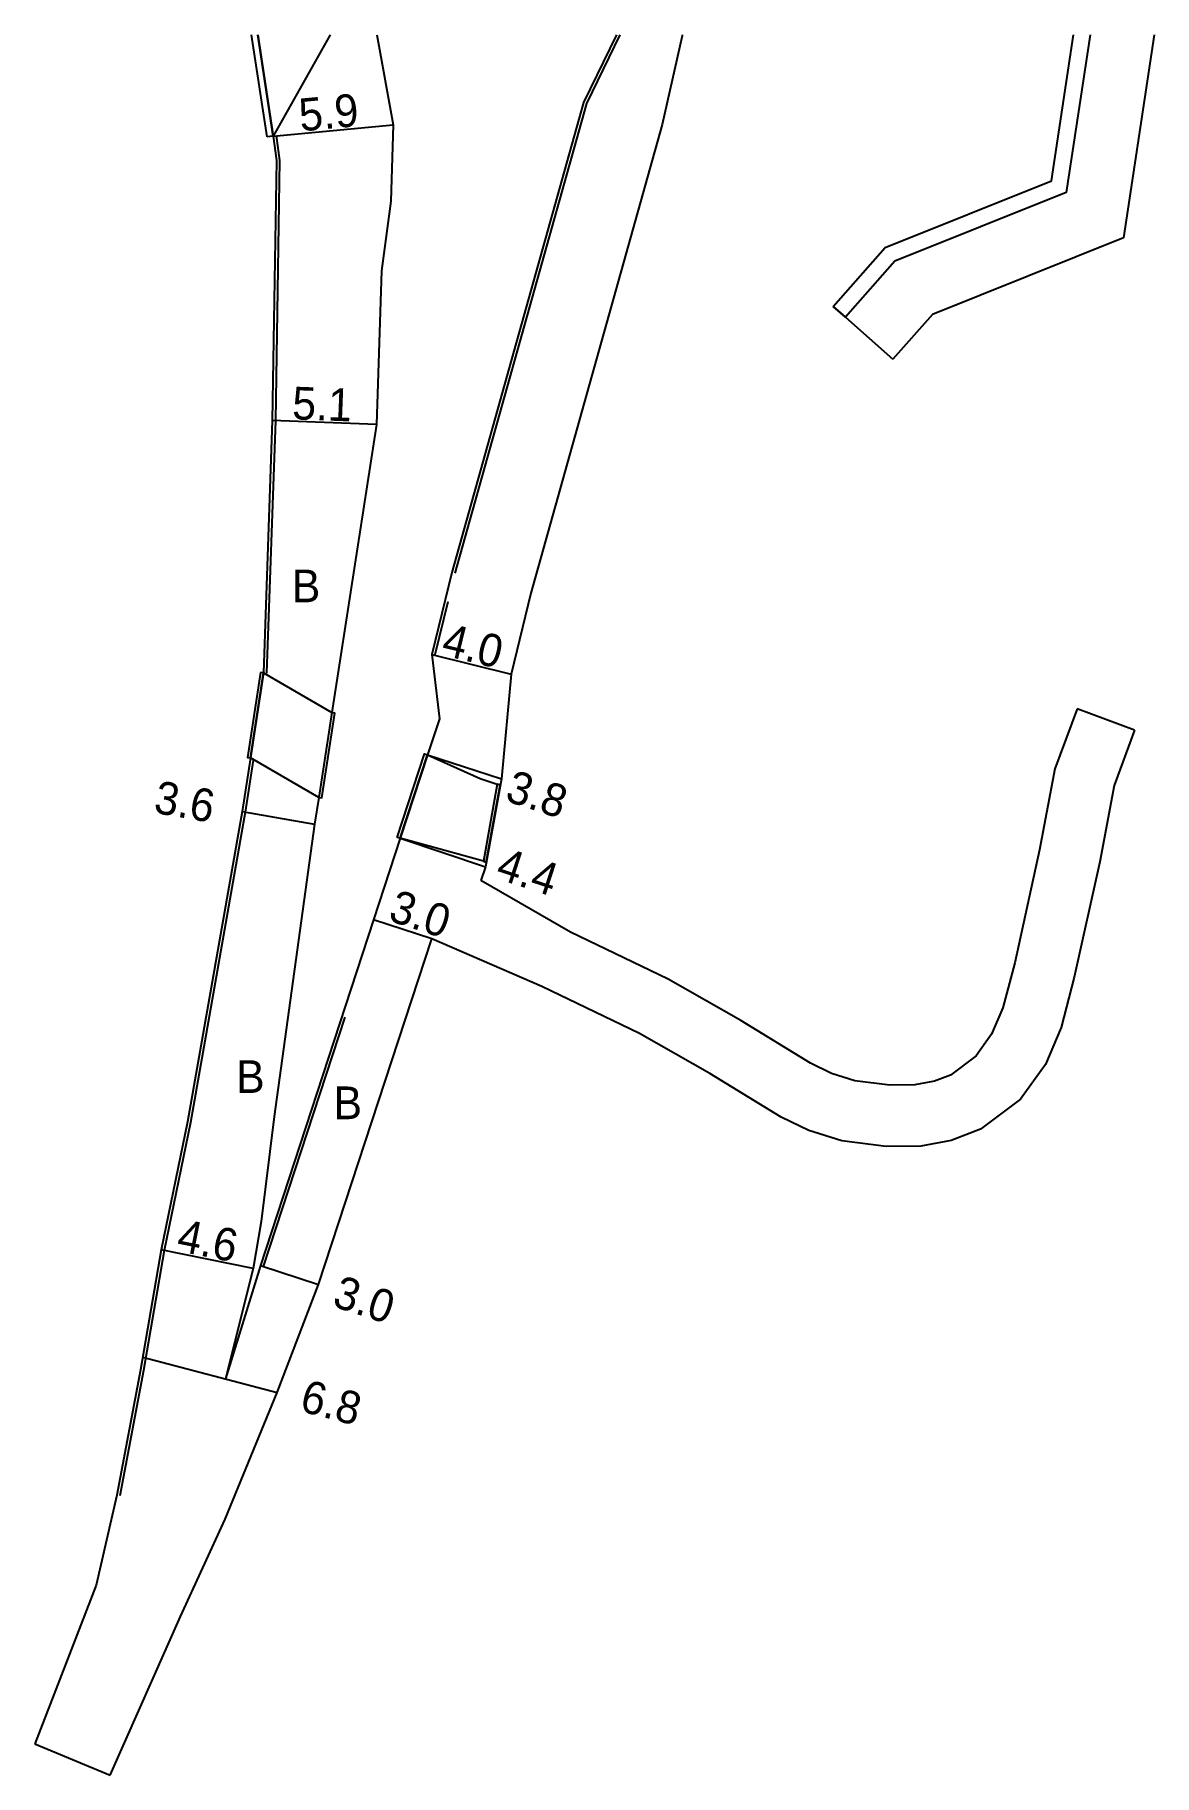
# Model space of a CAD drawing. Header units: metres. Extents: x -18400 to -16000, y -119400 to -117000.
# Drawn here: x -16458.4 to -16403.7, y -118885.2 to -118800 of the extents above; entities that cross this region are included whole.
import ezdxf

# ---------------------------------------------------------------- set-up
doc = ezdxf.new("R2010")
doc.units = ezdxf.units.M
doc.header["$LTSCALE"] = 2.5
for name, color, linetype in [('側溝・桝', 7, 'Continuous'), ('幅員', 7, 'Continuous'), ('歩道・分離帯・安全施設', 7, 'Continuous'), ('舗装', 7, 'Continuous'), ('道路', 7, 'Continuous')]:
    doc.layers.add(name, color=color, linetype=linetype)
doc.styles.get("Standard").update_dxf_attribs({"font": ''})
doc.styles.get('Standard').set_extended_font_data('@MS PGothic')

msp = doc.modelspace()

# ---------------------------------------------------------------- texts
at = {"layer": '幅員'}
for s, rotation, p in [('5.9', 5.39866, (-16445.432, -118804.728)), ('5.1', 357.83398, (-16445.861, -118818.809)), ('4.0', 346.24295, (-16438.598, -118830.325)), ('3.8', 341.85353, (-16435.486, -118837.456)), ('3.6', 350.08859, (-16452.668, -118838.053)), ('4.4', 341.883, (-16435.945, -118841.253)), ('3.0', 341.87149, (-16441.202, -118843.315)), ('4.6', 348.67891, (-16451.554, -118859.492)), ('3.0', 341.86576, (-16443.94, -118862.186)), ('6.8', 345.35942, (-16445.535, -118867.322))]:
    msp.add_text(s, height=1.6, rotation=rotation, dxfattribs=at).set_placement(p)
at = {"layer": '舗装'}
for p in [(-16445.861, -118827.765), (-16448.584, -118851.772), (-16443.817, -118853.056)]:
    msp.add_text('B', height=1.6, dxfattribs=at).set_placement(p)

# ---------------------------------------------------------------- linework, layer by layer
at = {"layer": '側溝・桝', "flags": 128}
msp.add_lwpolyline([(-16406.79, -118800), (-16407.96, -118807.713), (-16416.344, -118811.077), (-16418.767, -118813.817), (-16419.366, -118813.287)], dxfattribs=at)
at = {"layer": '幅員', "flags": 128}
for points in [[(-16446.767, -118804.954), (-16440.893, -118804.399)], [(-16441.718, -118819.066), (-16446.814, -118818.873)], [(-16439.01, -118830.327), (-16435.125, -118831.278)], [(-16439.216, -118835.228), (-16435.605, -118836.411)], [(-16448.294, -118838.005), (-16444.748, -118838.625)], [(-16440.555, -118839.314), (-16436.381, -118840.707)], [(-16439.01, -118844.237), (-16441.861, -118843.304)], [(-16447.749, -118860.356), (-16452.26, -118859.453)], [(-16447.397, -118860.212), (-16444.546, -118861.146)], [(-16453.156, -118864.694), (-16446.58, -118866.424)], [(-16458.438, -118883.615), (-16454.745, -118885.153)]]:
    msp.add_lwpolyline(points, dxfattribs=at)
at = {"layer": '歩道・分離帯・安全施設', "flags": 128}
for points in [[(-16429.802, -118800), (-16431.441, -118803.367), (-16437.88, -118826.342)], [(-16446.618, -118804.933), (-16446.456, -118806.147), (-16446.664, -118818.877), (-16447.095, -118831.239)], [(-16438.224, -118827.746), (-16438.858, -118830.336)], [(-16447.744, -118835.493), (-16448.146, -118838.03), (-16450.82, -118853.22), (-16452.112, -118859.48), (-16453.116, -118865.351), (-16454.282, -118871.483)], [(-16443.265, -118848.072), (-16447.254, -118860.257)]]:
    msp.add_lwpolyline(points, dxfattribs=at)
at = {"layer": '道路', "flags": 128}
for points in [[(-16447.527, -118800), (-16446.767, -118804.954), (-16446.606, -118806.156), (-16446.814, -118818.873), (-16447.244, -118831.225), (-16447.878, -118835.377), (-16448.294, -118838.005), (-16450.967, -118853.192), (-16452.26, -118859.453), (-16453.263, -118865.324), (-16454.429, -118871.452), (-16455.431, -118875.858), (-16458.438, -118883.615)], [(-16441.695, -118800), (-16440.893, -118804.399), (-16441.008, -118808.144), (-16441.478, -118811.553), (-16441.718, -118819.066), (-16443.898, -118833.162), (-16444.532, -118837.314), (-16444.748, -118838.625), (-16446.719, -118852.919), (-16447.361, -118858.054), (-16447.749, -118860.356), (-16449.113, -118865.758)], [(-16429.969, -118800), (-16431.582, -118803.313), (-16438.025, -118826.304), (-16439.01, -118830.327), (-16438.64, -118833.468), (-16439.216, -118835.228), (-16440.555, -118839.314), (-16441.861, -118843.304), (-16447.397, -118860.212), (-16449.113, -118865.758)], [(-16447.527, -118800), (-16446.767, -118804.954), (-16447.063, -118805)], [(-16443.975, -118800), (-16446.767, -118804.954), (-16447.527, -118800)], [(-16419.366, -118813.287), (-16416.818, -118810.405), (-16408.682, -118807.141), (-16407.6, -118800)], [(-16403.655, -118800), (-16405.16, -118809.93), (-16414.508, -118813.681), (-16416.444, -118815.871)], [(-16419.366, -118813.287), (-16418.767, -118813.817), (-16416.444, -118815.871)], [(-16435.125, -118831.278), (-16435.605, -118836.411), (-16436.381, -118840.707)], [(-16407.424, -118832.979), (-16408.521, -118835.92), (-16409.262, -118839.872), (-16410.482, -118845.398), (-16411.061, -118847.603), (-16411.611, -118848.899), (-16412.372, -118849.952), (-16413.622, -118850.903), (-16414.404, -118851.201), (-16415.366, -118851.381), (-16416.6, -118851.389), (-16418.3, -118851.179), (-16419.444, -118850.815), (-16420.471, -118850.321), (-16423.882, -118848.227), (-16427.448, -118846.211), (-16432.213, -118843.903), (-16436.603, -118841.372)], [(-16404.613, -118834.027), (-16407.424, -118832.979)], [(-16404.613, -118834.027), (-16405.62, -118836.727), (-16406.323, -118840.472), (-16407.565, -118846.103), (-16408.214, -118848.575), (-16408.981, -118850.382), (-16410.201, -118852.07), (-16412.149, -118853.552), (-16413.587, -118854.101), (-16415.078, -118854.379), (-16416.775, -118854.39), (-16418.944, -118854.122), (-16420.555, -118853.61), (-16421.91, -118852.957), (-16425.405, -118850.813), (-16428.842, -118848.87), (-16433.618, -118846.556), (-16439.01, -118844.237)], [(-16436.381, -118840.707), (-16436.603, -118841.372)], [(-16454.745, -118885.153), (-16451.304, -118877.394), (-16449.129, -118872.623), (-16446.58, -118866.424), (-16444.546, -118861.146), (-16439.01, -118844.237)]]:
    msp.add_lwpolyline(points, dxfattribs=at)
at = {"layer": '道路'}
for points in [[(-16447.063, -118805), (-16447.831, -118800)], [(-16426.748, -118800), (-16426.759, -118800.052), (-16427.73, -118804.393), (-16434.155, -118827.317), (-16435.125, -118831.278)]]:
    msp.add_lwpolyline(points, dxfattribs=at)
at = {"layer": '道路', "flags": 128}
for points in [[(-16447.393, -118831.203), (-16448.026, -118835.355), (-16447.878, -118835.377), (-16447.244, -118831.225)], [(-16447.244, -118831.225), (-16443.898, -118833.162), (-16444.532, -118837.314), (-16447.878, -118835.377)], [(-16443.898, -118833.162), (-16444.532, -118837.314), (-16444.383, -118837.337), (-16443.75, -118833.185)], [(-16440.698, -118839.267), (-16439.359, -118835.181), (-16439.216, -118835.228), (-16440.555, -118839.314)], [(-16439.216, -118835.228), (-16436.649, -118836.383), (-16435.802, -118836.661), (-16436.483, -118840.431), (-16440.555, -118839.314)], [(-16436.34, -118840.476), (-16435.659, -118836.708), (-16435.802, -118836.661), (-16436.483, -118840.431)]]:
    msp.add_lwpolyline(points, close=True, dxfattribs=at)

msp.set_redraw_order([(e.dxf.handle, doc.entitydb.next_handle()) for e in msp.query("TEXT MTEXT ATTDEF DIMENSION ARC_DIMENSION")])  # texts and dimensions are drawn at this point

doc.saveas('drawing.dxf')
